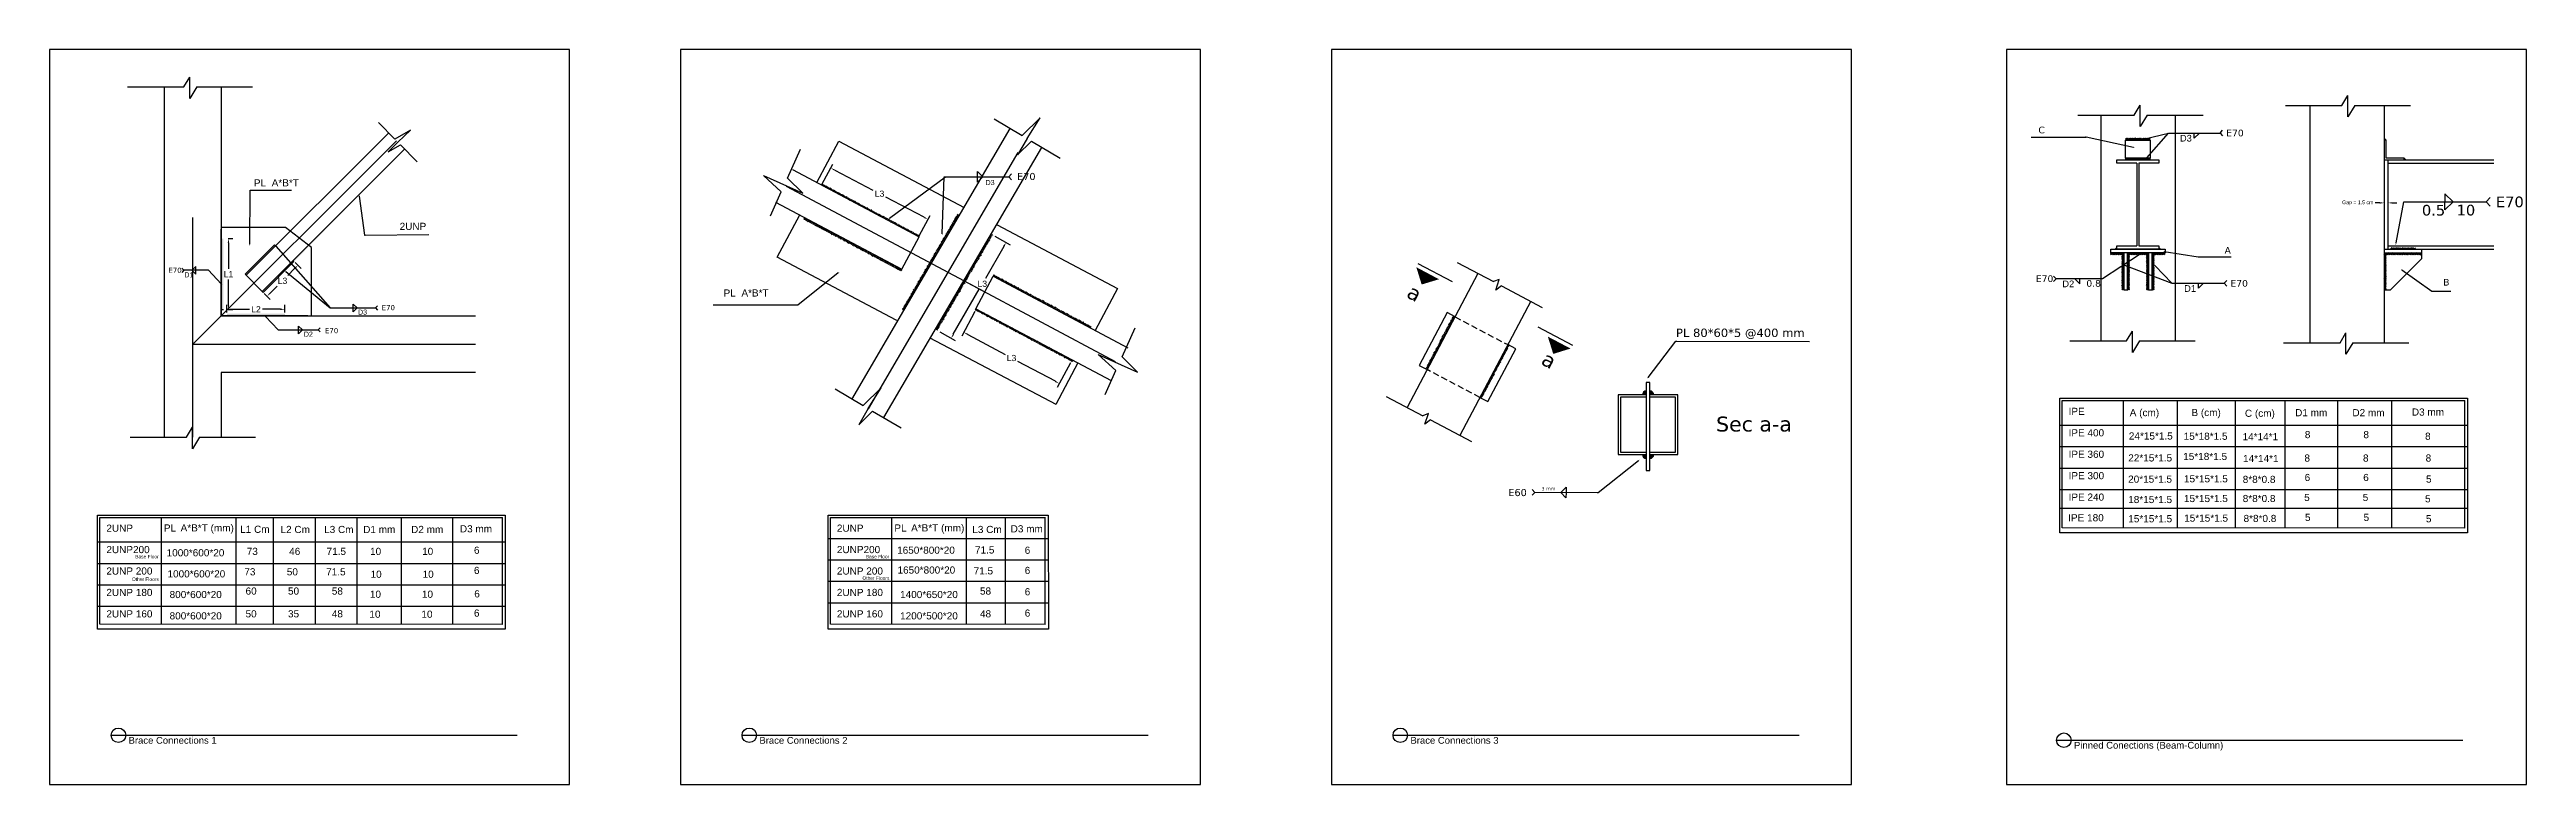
# Model space of a CAD drawing. Header units: metres. Extents: x 158 to 495, y 93 to 262.
# Drawn here: x 160.5 to 260.5, y 93.2 to 122.9 of the extents above; entities that cross this region are included whole.
import ezdxf
from ezdxf import colors
from ezdxf.entities.mleader import LeaderData, LeaderLine
from ezdxf.enums import TextEntityAlignment as Align
from ezdxf.math import Vec2, Vec3

# ---------------------------------------------------------------- set-up
doc = ezdxf.new("R2010")
doc.units = ezdxf.units.M
doc.header["$MEASUREMENT"] = 0
doc.linetypes.add('ACAD_ISO10W100', pattern=[18, 12, -3, 0, -3])
doc.linetypes.add('HIDDEN', pattern=[0.375, 0.25, -0.125])
doc.styles.get("Standard").update_dxf_attribs({"font": 'arial.ttf'})
doc.styles.add('style1', font='verdana.ttf')
doc.dimstyles.get("Standard").update_dxf_attribs({"dimtxt": 0.18, "dimasz": 0.18, "dimexe": 0.18, "dimexo": 0.0625, "dimgap": 0.09, "dimtad": 0, "dimtih": 1, "dimtoh": 1, "dimdec": 4, "dimzin": 0, "dimdsep": 46, "dimtxsty": 'Standard', "dimcen": 0.09, "dimadec": 0, "dimazin": 0, "dimtfac": 1, "dimtdec": 4, "dimtofl": 0, "dimtmove": 0, "dimatfit": 3, "dimfxl": 1, "dimtolj": 1, "dimtzin": 0, "dimarcsym": 0})
pattern_1 = [(90, (139.840754, 67.45548), (-0.018224824, 0), []), (180, (139.840754, 67.45548), (-0.0364496483, -0.018224824), [0.04556206, -0.027337236])]
pattern_2 = [(45, (22.491395, -85.924314), (-0.023864854, 0.023864854), []), (135, (22.491395, -85.924314), (-0.0715945616, 0.023864854), [0.084375, -0.050625])]

msp = doc.modelspace()

# ---------------------------------------------------------------- texts
for s, height, p in [('PL', 0.288632, (168.77535, 117.38298)), ('    A*B*T', 0.288632, (169.04754, 117.38652)), ('2UNP', 0.288632, (174.66128, 115.62724)), ('PL', 0.288632, (187.74409, 112.93315)), ('    A*B*T', 0.288632, (188.01629, 112.9367)), ('IPE', 0.288632, (242.05611, 108.15063)), ('A (cm)', 0.288632, (244.52532, 108.10069)), ('B (cm)', 0.288632, (247.01548, 108.10554)), ('C (cm)', 0.288632, (249.17531, 108.07552)), ('D1 mm', 0.288632, (251.20399, 108.09792)), ('D2 mm', 0.288632, (253.51522, 108.09792)), ('D3 mm', 0.288632, (255.91756, 108.12443)), ('IPE 400', 0.288632, (242.05611, 107.28473)), ('24*15*1.5', 0.288632, (244.48868, 107.15708)), ('15*18*1.5', 0.288632, (246.70254, 107.14631)), ('14*14*1', 0.288632, (249.0829, 107.12876)), ('8', 0.28863, (251.59515, 107.21258)), ('8', 0.28863, (253.95946, 107.21258)), ('8', 0.28863, (256.44977, 107.14901)), ('IPE 360', 0.288632, (242.05611, 106.41883)), ('22*15*1.5', 0.288632, (244.46421, 106.27117)), ('15*18*1.5', 0.288632, (246.68343, 106.33058)), ('14*14*1', 0.288632, (249.1008, 106.24645)), ('8', 0.28863, (251.57895, 106.26446)), ('8', 0.28863, (253.94326, 106.26446)), ('8', 0.28863, (256.47376, 106.26579)), ('IPE 300', 0.288632, (242.05611, 105.55294)), ('20*15*1.5', 0.288632, (244.45973, 105.41352)), ('15*15*1.5', 0.288632, (246.71405, 105.4275)), ('8*8*0.8', 0.288632, (249.08748, 105.40213)), ('6', 0.28863, (251.58778, 105.48022)), ('6', 0.28863, (253.9521, 105.48022)), ('5', 0.28863, (256.48963, 105.41621)), ('IPE 180', 0.288632, (242.04086, 103.85215)), ('IPE 240', 0.288632, (242.05611, 104.68704)), ('18*15*1.5', 0.288632, (244.46336, 104.58912)), ('15*15*1.5', 0.288632, (244.46519, 103.81369)), ('15*15*1.5', 0.288632, (246.71394, 104.63004)), ('15*15*1.5', 0.288632, (246.72277, 103.83933)), ('8*8*0.8', 0.288632, (249.08748, 104.63006)), ('8*8*0.8', 0.288632, (249.12145, 103.82424)), ('5', 0.28863, (251.56791, 104.67328)), ('5', 0.28863, (251.60189, 103.86746)), ('5', 0.28863, (253.93223, 104.67328)), ('5', 0.28863, (253.9662, 103.86746)), ('5', 0.28863, (256.44977, 104.61952)), ('5', 0.28863, (256.48374, 103.81369)), ('2UNP', 0.288632, (162.81972, 103.43221)), ('PL', 0.288632, (165.14123, 103.43894)), ('    A*B*T (mm)', 0.2886322, (165.36956, 103.44248)), ('L1 Cm', 0.288632, (168.22248, 103.38712)), ('L2 Cm', 0.288632, (169.85176, 103.37951)), ('L3 Cm', 0.288632, (171.6125, 103.37951)), ('D1 mm', 0.288632, (173.18965, 103.37951)), ('D2 mm', 0.288632, (175.12486, 103.37951)), ('D3 mm', 0.288632, (177.09479, 103.40602)), ('2UNP', 0.288632, (192.31766, 103.43221)), ('PL', 0.288632, (194.63917, 103.43894)), ('    A*B*T (mm)', 0.2886322, (194.8675, 103.44248)), ('L3 Cm', 0.288632, (197.78649, 103.37951)), ('D3 mm', 0.288632, (199.33474, 103.40602)), ('2UNP200', 0.288632, (162.81972, 102.56631)), ('Base Floor', 0.139918, (163.9868, 102.35604)), ('1000*600*20', 0.2886322, (165.25229, 102.43867)), ('73', 0.288632, (168.48785, 102.49417)), ('46', 0.288632, (170.2017, 102.49417)), ('71.5', 0.288632, (171.71108, 102.49417)), ('10', 0.288632, (173.46801, 102.49417)), ('10', 0.288632, (175.56911, 102.49417)), ('6', 0.28863, (177.66239, 102.53961)), ('2UNP200', 0.288632, (192.31766, 102.56631)), ('Base Floor', 0.139918, (193.48474, 102.35604)), ('1650*800*20', 0.2886322, (194.75023, 102.54258)), ('1650*800*20', 0.2886322, (194.76557, 101.74023)), ('71.5', 0.288632, (197.89397, 102.55139)), ('6', 0.28863, (199.90235, 102.53961)), ('2UNP 200', 0.288632, (162.81972, 101.70042)), ('2UNP 180', 0.288632, (162.81972, 100.83452)), ('Other Floors', 0.139918, (163.85342, 101.44267)), ('1000*600*20', 0.2886322, (165.28818, 101.58487)), ('800*600*20', 0.288632, (165.37292, 100.75031)), ('73', 0.288632, (168.39195, 101.66886)), ('60', 0.288632, (168.4399, 100.89144)), ('50', 0.288632, (170.10579, 101.66886)), ('50', 0.288632, (170.15375, 100.89144)), ('71.5', 0.288632, (171.69534, 101.66886)), ('58', 0.288632, (171.92285, 100.89144)), ('10', 0.288632, (173.46064, 100.7618)), ('10', 0.288632, (173.48799, 101.57048)), ('10', 0.288632, (175.56174, 100.7618)), ('10', 0.288632, (175.58909, 101.57048)), ('6', 0.28863, (177.66239, 101.72546)), ('6', 0.28863, (177.67562, 100.77713)), ('2UNP 200', 0.288632, (192.31766, 101.70042)), ('2UNP 180', 0.288632, (192.31766, 100.83452)), ('Other Floors', 0.139918, (193.35136, 101.48689)), ('1400*650*20', 0.2886322, (194.87086, 100.75031)), ('71.5', 0.288632, (197.84043, 101.70659)), ('58', 0.288632, (198.09684, 100.89144)), ('6', 0.28863, (199.90235, 101.72546)), ('6', 0.28863, (199.90235, 100.86342)), ('2UNP 160', 0.288632, (162.81972, 99.96862)), ('800*600*20', 0.288632, (165.37292, 99.88828)), ('50', 0.288632, (168.4399, 99.97035)), ('35', 0.288632, (170.15375, 99.97035)), ('48', 0.288632, (171.92285, 99.97035)), ('10', 0.288632, (173.44077, 99.95486)), ('10', 0.288632, (175.54187, 99.95486)), ('6', 0.28863, (177.66239, 100.00139)), ('2UNP 160', 0.288632, (192.31766, 99.96862)), ('1200*500*20', 0.2886322, (194.87086, 99.88828)), ('48', 0.288632, (198.09684, 99.97035)), ('6', 0.28863, (199.90235, 100.00139))]:
    msp.add_text(s, height=height).set_placement(p)
at = {"style": 'style1'}
for p in [(215.27472, 112.93009), (220.71033, 110.22386)]:
    msp.add_text('a', height=0.60272, rotation=332, dxfattribs=at).set_placement(p)
msp.add_text('PL 80*60*5 @400 mm', height=0.3396514, dxfattribs=at).set_placement((226.20114, 111.30062))
at = {"ltscale": 0.11, "style": 'style1'}
msp.add_text('Sec a-a', height=0.602718, dxfattribs=at).set_placement((227.82075, 107.48149))
for s, p in [('Brace Connections 1', (163.71565, 95.13904)), ('Brace Connections 2', (189.18906, 95.13904)), ('Brace Connections 3', (215.47948, 95.13904)), ('Pinned Conections (Beam-Column)', (242.2735, 94.94068))]:
    msp.add_text(s, height=0.27432).set_placement(p, align=Align.TOP_LEFT)
at = {"attachment_point": 1, "style": 'style1'}
for s, width, gutter_width, insert, char_height in [('C', 3.6349856, 0.5, (240.83422, 119.80065), 0.27), ('{\\fArial|b0|i0|c0|p34;D3}', 0.27, 0.5, (246.54906, 119.46865), 0.27), ('E70', 0.6013939, 0.5, (248.42121, 119.67931), 0.27), ('{\\fArial|b0|i0|c0|p34;D3}', 0.1958452, 0.38193, (198.31947, 117.64535), 0.2062433), ('E70', 0.6381617, 0.53057, (199.59219, 117.93152), 0.286507), ('0.5', 0.430689, 0.79757, (256.32379, 116.64021), 0.430689), ('10', 0.4089752, 0.79757, (257.72308, 116.64376), 0.430689), ('E70', 0.9593103, 0.79757, (259.31015, 116.97624), 0.430689), ('E70', 0.4593832, 0.38193, (165.32259, 114.10081), 0.206243), ('A', 3.6349856, 0.5, (248.35438, 114.93657), 0.27), ('{\\fArial|b0|i0|c0|p34;D1}', 0.1958452, 0.38193, (165.96597, 113.91498), 0.2062433), ('E70', 0.6013939, 0.5, (240.73402, 113.79273), 0.27), ('{\\fArial|b0|i0|c0|p34;D2}', 0.2563875, 0.5, (241.80096, 113.58253), 0.27), ('0.8', 0.1901473, 0.5, (242.7725, 113.60213), 0.27), ('{\\fArial|b0|i0|c0|p34;D1}', 0.27, 0.5, (246.71935, 113.39543), 0.27), ('E70', 0.6013939, 0.5, (248.5915, 113.60608), 0.27), ('B', 3.6349856, 0.5, (257.18243, 113.64931), 0.27), ('{\\fArial|b0|i0|c0|p34;D3}', 0.1958452, 0.38193, (172.97905, 112.40954), 0.2062433), ('E70', 0.4593832, 0.38193, (173.93525, 112.59033), 0.206243), ('{\\fArial|b0|i0|c0|p34;D2}', 0.1958452, 0.38193, (170.79164, 111.51767), 0.2062433), ('E70', 0.4593832, 0.38193, (171.64408, 111.66149), 0.206243), ('E60', 0.6381617, 0.53057, (219.42963, 105.15893), 0.286507), ('3 mm', 0.5557603, 0.26041, (220.77231, 105.2427), 0.140623)]:
    msp.add_mtext_dynamic_manual_height_columns(s, width=width, gutter_width=gutter_width, heights=[0], dxfattribs=dict(at, insert=insert, char_height=char_height))

# ---------------------------------------------------------------- blocks, each defined once
blk = doc.blocks.new('*D83')
at = {"color": 0, "lineweight": -2, "transparency": 16777216}
for p, q in [((167.74, 115.28), (167.93, 115.28)), ((167.75, 115.1), (167.75, 114.06)), ((167.75, 112.59), (167.75, 113.63)), ((167.74, 112.41), (167.93, 112.41))]:
    blk.add_line(p, q, dxfattribs=at)
at = {"color": 0, "transparency": 16777216}
for points in [[(167.72, 115.1), (167.78, 115.1), (167.75, 115.28)], [(167.72, 112.59), (167.78, 112.59), (167.75, 112.41)]]:
    blk.add_solid(points, dxfattribs=at)
at = {"layer": 'Defpoints', "color": 0, "transparency": 16777216}
for p in [(167.67, 115.28), (167.67, 112.41), (167.75, 112.41)]:
    blk.add_point(p, dxfattribs=at)
at = {"color": 0, "transparency": 16777216, "insert": (167.75, 113.84), "char_height": 0.18, "attachment_point": 5}
blk.add_mtext('\\A1;{\\H1.38889x;L1}', dxfattribs=at)
blk = doc.blocks.new('*D84')
at = {"color": 0, "lineweight": -2, "transparency": 16777216}
for p, q in [((167.69, 112.29), (167.69, 112.6)), ((167.87, 112.42), (168.6, 112.42)), ((169.85, 112.42), (169.12, 112.42)), ((170.03, 112.29), (170.03, 112.6))]:
    blk.add_line(p, q, dxfattribs=at)
at = {"color": 0, "transparency": 16777216}
for points in [[(167.87, 112.45), (167.87, 112.39), (167.69, 112.42)], [(169.85, 112.45), (169.85, 112.39), (170.03, 112.42)]]:
    blk.add_solid(points, dxfattribs=at)
at = {"layer": 'Defpoints', "color": 0, "transparency": 16777216}
for p in [(167.69, 112.23), (170.03, 112.42), (170.03, 112.23)]:
    blk.add_point(p, dxfattribs=at)
at = {"color": 0, "transparency": 16777216, "insert": (168.86, 112.42), "char_height": 0.18, "attachment_point": 5}
blk.add_mtext('\\A1;{\\H1.38889x;L2}', dxfattribs=at)
blk = doc.blocks.new('*D85')
at = {"color": 0, "lineweight": -2, "transparency": 16777216}
for p, q in [((170.42, 114.07), (170.15, 113.79)), ((170.44, 114.31), (170.68, 114.07)), ((169.19, 113.06), (169.43, 112.82)), ((169.43, 113.07), (169.71, 113.35))]:
    blk.add_line(p, q, dxfattribs=at)
at = {"color": 0, "transparency": 16777216}
for points in [[(170.4, 114.09), (170.45, 114.04), (170.55, 114.19)], [(169.41, 113.09), (169.45, 113.05), (169.31, 112.95)]]:
    blk.add_solid(points, dxfattribs=at)
at = {"layer": 'Defpoints', "color": 0, "transparency": 16777216}
for p in [(170.39, 114.35), (170.55, 114.19), (169.15, 113.1)]:
    blk.add_point(p, dxfattribs=at)
at = {"color": 0, "transparency": 16777216, "insert": (169.93, 113.57), "char_height": 0.18, "attachment_point": 5}
blk.add_mtext('\\A1;{\\H1.38889x;L3}', dxfattribs=at)
blk = doc.blocks.new('*D87')
at = {"color": 0, "lineweight": -2, "transparency": 16777216}
for p, q in [((191.73, 117.49), (192.15, 118.29)), ((192.23, 118.04), (193.77, 117.23)), ((195.84, 116.14), (194.3, 116.95)), ((195.66, 115.41), (196.09, 116.21))]:
    blk.add_line(p, q, dxfattribs=at)
at = {"color": 0, "transparency": 16777216}
for points in [[(192.24, 118.07), (192.21, 118.02), (192.07, 118.13)], [(195.86, 116.16), (195.83, 116.11), (196, 116.05)]]:
    blk.add_solid(points, dxfattribs=at)
at = {"layer": 'Defpoints', "color": 0, "transparency": 16777216}
for p in [(192.07, 118.13), (191.7, 117.43), (195.63, 115.35)]:
    blk.add_point(p, dxfattribs=at)
at = {"color": 0, "transparency": 16777216, "insert": (194.04, 117.09), "char_height": 0.18, "attachment_point": 5}
blk.add_mtext('\\A1;{\\H1.38889x;L3}', dxfattribs=at)
blk = doc.blocks.new('*D88')
at = {"color": 0, "lineweight": -2, "transparency": 16777216}
for p, q in [((197.89, 112.33), (197.36, 111.33)), ((197.6, 111.4), (199.11, 110.6)), ((201.14, 109.51), (199.63, 110.31)), ((201.75, 110.26), (201.21, 109.26))]:
    blk.add_line(p, q, dxfattribs=at)
at = {"color": 0, "transparency": 16777216}
for points in [[(197.62, 111.43), (197.59, 111.38), (197.44, 111.49)], [(201.15, 109.53), (201.12, 109.48), (201.3, 109.42)]]:
    blk.add_solid(points, dxfattribs=at)
at = {"layer": 'Defpoints', "color": 0, "transparency": 16777216}
for p in [(197.92, 112.38), (197.44, 111.49), (201.78, 110.32)]:
    blk.add_point(p, dxfattribs=at)
at = {"color": 0, "transparency": 16777216, "insert": (199.37, 110.45), "char_height": 0.18, "attachment_point": 5}
blk.add_mtext('\\A1;{\\H1.38889x;L3}', dxfattribs=at)
blk = doc.blocks.new('*D89')
at = {"color": 0, "lineweight": -2, "transparency": 16777216}
for p, q in [((198.69, 115.38), (199.31, 115.03)), ((199.06, 114.96), (198.32, 113.66)), ((197.02, 111.41), (198.07, 113.23)), ((196.48, 111.51), (197.09, 111.16))]:
    blk.add_line(p, q, dxfattribs=at)
at = {"color": 0, "transparency": 16777216}
for points in [[(199.03, 114.98), (199.09, 114.95), (199.15, 115.12)], [(197, 111.42), (197.05, 111.39), (196.93, 111.25)]]:
    blk.add_solid(points, dxfattribs=at)
at = {"layer": 'Defpoints', "color": 0, "transparency": 16777216}
for p in [(198.64, 115.41), (199.15, 115.12), (196.42, 111.54)]:
    blk.add_point(p, dxfattribs=at)
at = {"color": 0, "transparency": 16777216, "insert": (198.19, 113.45), "char_height": 0.18, "attachment_point": 5}
blk.add_mtext('\\A1;{\\H1.38889x;L3}', dxfattribs=at)
blk = doc.blocks.new('*D93')
at = {"color": 0, "lineweight": -2, "transparency": 16777216}
for p, q in [((254.62, 116.72), (254.44, 116.72)), ((254.8, 116.76), (254.8, 116.54)), ((254.95, 116.76), (254.95, 116.54)), ((255.13, 116.72), (255.31, 116.72))]:
    blk.add_line(p, q, dxfattribs=at)
at = {"color": 0, "transparency": 16777216}
for points in [[(254.62, 116.75), (254.62, 116.69), (254.8, 116.72)], [(255.13, 116.75), (255.13, 116.69), (254.95, 116.72)]]:
    blk.add_solid(points, dxfattribs=at)
at = {"layer": 'Defpoints', "color": 0, "transparency": 16777216}
for p in [(254.8, 116.82), (254.95, 116.82), (254.95, 116.72)]:
    blk.add_point(p, dxfattribs=at)
at = {"color": 0, "transparency": 16777216, "insert": (253.73, 116.72), "char_height": 0.18, "attachment_point": 5}
blk.add_mtext('\\A1;{\\H0.83333x;Gap = 1.5 cm}', dxfattribs=at)

# ---------------------------------------------------------------- dimensions: what is measured, and where the dimension line sits
for p1, p2, distance, picture, middle in [((195.63413, 115.35221), (191.69898, 117.43), -0.79045, '*D87', (194.03563, 117.0901)), ((169.14824, 113.1024), (170.3948, 114.34987), -0.22216, '*D85', (169.92867, 113.5691)), ((201.77541, 110.31612), (197.92173, 112.38054), 1.01414, '*D88', (199.36968, 110.45438))]:
    dim = msp.add_aligned_dim(p1=p1, p2=p2, distance=distance, text='{\\H1.38889x;L3}', dimstyle='Standard')
    dim.commit()
    dim.dimension.update_dxf_attribs({"geometry": picture, "text_midpoint": middle})
for base, p1, p2, text, picture, middle in [((254.95002, 116.72495), (254.80002, 116.81836), (254.95002, 116.81836), '{\\H0.83333x;Gap = 1.5 cm}', '*D93', (253.73048, 116.72495)), ((170.03342, 112.42284), (167.69022, 112.23013), (170.03342, 112.23013), '{\\H1.38889x;L2}', '*D84', (168.86182, 112.42284))]:
    dim = msp.add_linear_dim(base=base, p1=p1, p2=p2, text=text, dimstyle='Standard')
    dim.commit()
    dim.dimension.update_dxf_attribs({"geometry": picture, "text_midpoint": middle, "dimtype": 160})
for base, p1, p2, angle, text, picture, middle, dimtype in [((167.74699, 112.40756), (167.67377, 115.27962), (167.67377, 112.40756), 90, '{\\H1.38889x;L1}', '*D83', (167.74699, 113.84359), 160), ((199.1495, 115.11855), (196.42496, 111.54429), (198.64018, 115.41038), 60.187806, '{\\H1.38889x;L3}', '*D89', (198.19072, 113.44525), 161)]:
    dim = msp.add_linear_dim(base=base, p1=p1, p2=p2, angle=angle, text=text, dimstyle='Standard')
    dim.commit()
    dim.dimension.update_dxf_attribs({"geometry": picture, "text_midpoint": middle, "dimtype": dimtype})

# ---------------------------------------------------------------- hatches: boundary and pattern name
h = msp.add_hatch()
h.set_pattern_fill('ANSI38', color=256, scale=0.145799, angle=45)
h.set_pattern_definition(pattern_1)
edge = h.paths.add_edge_path()
edge.add_line((168.41918, 113.83457), (168.46043, 113.79335))
edge.add_line((168.41918, 113.83457), (169.60991, 115.02833))
edge.add_line((168.46043, 113.79335), (174.21999, 119.54883))
edge.add_line((169.60991, 115.02833), (169.65314, 114.98521))
h = msp.add_hatch()
h.set_pattern_fill('ANSI38', color=256, scale=0.27)
h.set_pattern_definition(pattern_2)
h.paths.add_polyline_path([(254.80002, 119.33321), (254.80002, 119.25321), (254.88002, 119.25321)])
h.paths.add_polyline_path([(255.60002, 118.53321), (255.60002, 118.45321), (255.68002, 118.45321)])
h.paths.add_polyline_path([(245.70567, 114.91671), (245.70567, 114.85321), (245.76917, 114.85321)])
h.paths.add_polyline_path([(244.00567, 114.91671), (243.94217, 114.85321), (244.00567, 114.85321)])
h = msp.add_hatch()
h.set_pattern_fill('ANSI38', color=256, scale=0.27)
h.set_pattern_definition(pattern_2)
h.paths.add_polyline_path([(245.35567, 119.33321), (244.35567, 119.33321), (244.35567, 119.25321), (245.35567, 119.25321)])
h.paths.add_polyline_path([(245.35567, 118.53321), (244.35567, 118.53321), (244.35567, 118.45321), (245.35567, 118.45321)])
h = msp.add_hatch()
h.set_pattern_fill('ANSI38', color=256, scale=0.145799, angle=45)
h.set_pattern_definition(pattern_1)
edge = h.paths.add_edge_path()
edge.add_line((169.14824, 113.1024), (170.3948, 114.34987))
edge.add_line((174.85659, 118.88912), (169.10837, 113.14496))
edge.add_line((170.3948, 114.34987), (170.3545, 114.39021))
edge.add_line((169.10837, 113.14496), (169.14824, 113.1024))
h = msp.add_hatch()
h.set_pattern_fill('ANSI38', color=256, scale=0.435066)
h.set_pattern_definition([(45, (232.76762, 35.302155), (-0.0384548, 0.0384548), []), (135, (232.76762, 35.302155), (-0.115364395, 0.0384548), [0.13595824, -0.08157495])])
edge = h.paths.add_edge_path()
edge.add_line((195.6333, 115.34285), (195.66322, 115.39905))
edge.add_line((191.6991, 117.43686), (195.6333, 115.34285))
edge.add_line((191.72886, 117.49314), (196.10367, 115.16461))
edge.add_line((191.72886, 117.49314), (191.6991, 117.43686))
h = msp.add_hatch()
h.set_pattern_fill('ANSI38', color=256, scale=0.435066)
h.set_pattern_definition([(45, (232.054796, 33.91493), (-0.0384548, 0.0384548), []), (135, (232.054796, 33.91493), (-0.115364395, 0.0384548), [0.13595824, -0.08157495])])
edge = h.paths.add_edge_path()
edge.add_line((194.92048, 113.95562), (194.95039, 114.01182))
edge.add_line((190.98627, 116.04963), (194.92048, 113.95562))
edge.add_line((191.01604, 116.10592), (195.39085, 113.77739))
edge.add_line((191.01604, 116.10592), (190.98627, 116.04963))
h = msp.add_hatch()
h.set_pattern_fill('ANSI38', color=256, scale=0.435066, angle=-92.1121733)
h.set_pattern_definition([(312.88783, (113.59342, 78.24797), (0.039845963, 0.03701138), []), (42.88783, (113.59342, 78.24797), (0.042680545, 0.113868724), [0.13595824, -0.08157495])])
edge = h.paths.add_edge_path()
edge.add_line((194.94836, 112.40708), (195.00342, 112.37511))
edge.add_line((197.18594, 116.26143), (194.94836, 112.40708))
edge.add_line((197.24109, 116.22961), (194.75291, 111.94359))
edge.add_line((197.24109, 116.22961), (197.18594, 116.26143))
h = msp.add_hatch()
h.set_pattern_fill('ANSI38', color=256, scale=0.145799)
h.set_pattern_definition([(45, (167.687925, 112.240964), (-0.0128869, 0.0128869), []), (135, (167.687925, 112.240964), (-0.03866069, 0.0128869), [0.04556206, -0.02733724])])
h.paths.add_polyline_path([(170.03275, 112.24096), (167.68792, 112.24096), (167.68792, 112.15349), (170.03275, 112.15349)])
h.paths.add_polyline_path([(167.54475, 115.27085), (167.45727, 115.27085), (167.45727, 112.40756), (167.54475, 112.40756)])
h = msp.add_hatch()
h.set_pattern_fill('ANSI38', color=256, scale=0.435066, angle=-92.1121733)
h.set_pattern_definition([(312.88783, (114.964616, 77.441586), (0.039845963, 0.03701138), []), (42.88783, (114.964616, 77.441586), (0.042680545, 0.113868724), [0.13595824, -0.08157495])])
edge = h.paths.add_edge_path()
edge.add_line((196.31955, 111.60069), (196.37461, 111.56873))
edge.add_line((198.55714, 115.45505), (196.31955, 111.60069))
edge.add_line((198.61229, 115.42323), (196.1241, 111.13721))
edge.add_line((198.61229, 115.42323), (198.55714, 115.45505))
h = msp.add_hatch()
h.set_pattern_fill('ANSI38', color=256, scale=0.27)
h.set_pattern_definition(pattern_2)
h.paths.add_polyline_path([(245.28067, 114.70321), (244.43067, 114.70321), (244.43067, 113.20321), (244.51067, 113.20321), (244.51067, 114.62321), (245.20067, 114.62321), (245.20067, 113.20321), (245.28067, 113.20321)])
h.paths.add_polyline_path([(245.95145, 114.70321), (245.43067, 114.70321), (245.43067, 113.20321), (245.51067, 113.20321), (245.51067, 114.62321), (245.95145, 114.62321)])
h.paths.add_polyline_path([(244.28067, 114.70321), (243.7507, 114.70321), (243.7507, 114.62321), (244.20067, 114.62321), (244.20067, 113.20321), (244.28067, 113.20321)])
h = msp.add_hatch()
h.set_pattern_fill('ANSI38', color=256, scale=0.27)
h.set_pattern_definition(pattern_2)
h.paths.add_polyline_path([(256.30002, 114.70321), (254.80002, 114.70321), (254.80002, 113.20321), (254.88002, 113.20321), (254.88002, 114.62321), (256.30002, 114.62321)])
h = msp.add_hatch()
h.set_pattern_fill('ANSI38', color=256, scale=0.27)
h.set_pattern_definition(pattern_2)
h.paths.add_polyline_path([(256.06868, 114.90321), (255.06868, 114.90321), (255.06868, 114.85321), (256.06868, 114.85321)])
h = msp.add_hatch()
h.set_pattern_fill('ANSI38', color=256, scale=0.435066)
h.set_pattern_definition([(45, (239.701294, 31.627586), (-0.0384548, 0.0384548), []), (135, (239.701294, 31.627586), (-0.115364395, 0.0384548), [0.13595824, -0.08157495])])
edge = h.paths.add_edge_path()
edge.add_line((202.56698, 111.66828), (202.59689, 111.72448))
edge.add_line((198.63277, 113.76229), (202.56698, 111.66828))
edge.add_line((198.66253, 113.81857), (203.03735, 111.49004))
edge.add_line((198.66253, 113.81857), (198.63277, 113.76229))
h = msp.add_hatch()
h.set_pattern_fill('ANSI38', color=256, scale=0.435066)
h.set_pattern_definition([(45, (238.97225, 30.254447), (-0.0384548, 0.0384548), []), (135, (238.97225, 30.254447), (-0.115364395, 0.0384548), [0.13595824, -0.08157495])])
edge = h.paths.add_edge_path()
edge.add_line((201.83793, 110.29514), (201.86785, 110.35134))
edge.add_line((197.90373, 112.38915), (201.83793, 110.29514))
edge.add_line((197.93349, 112.44543), (202.3083, 110.1169))
edge.add_line((197.93349, 112.44543), (197.90373, 112.38915))
h = msp.add_hatch()
h.set_pattern_fill('ANSI38', color=256, scale=0.435066, angle=-89.511367)
h.set_pattern_definition([(315.48863, (136.36198, 72.19406), (0.038125452, 0.03878135), []), (45.48863, (136.36198, 72.19406), (0.037469555, 0.11568815), [0.13595824, -0.08157495])])
edge = h.paths.add_edge_path()
edge.add_line((217.19949, 112.15862), (216.08308, 110.00963))
edge.add_line((216.08308, 110.00963), (216.13953, 109.98019))
edge.add_line((217.26023, 112.13128), (215.90886, 109.53775))
edge.add_line((217.26023, 112.13128), (217.19949, 112.15862))
h = msp.add_hatch()
h.set_pattern_fill('ANSI38', color=256, scale=0.435066, angle=-89.511367)
h.set_pattern_definition([(315.48863, (138.57362, 71.023804), (0.038125452, 0.03878135), []), (45.48863, (138.57362, 71.023804), (0.037469555, 0.11568815), [0.13595824, -0.08157495])])
edge = h.paths.add_edge_path()
edge.add_line((219.41113, 110.98836), (218.29471, 108.83937))
edge.add_line((218.29471, 108.83937), (218.35117, 108.80994))
edge.add_line((219.47187, 110.96103), (218.1205, 108.3675))
edge.add_line((219.47187, 110.96103), (219.41113, 110.98836))
for points in [[(225.0016, 108.96082), (225.0016, 109.11752, 0.414213562), (224.84489, 108.96082)], [(225.14625, 109.11752, -0.414213562), (225.30295, 108.96082), (225.14625, 108.96082)], [(225.0016, 106.39324, -0.414213562), (224.84489, 106.54995), (225.0016, 106.54995)], [(225.14625, 106.39324, 0.414213562), (225.30295, 106.54995), (225.14625, 106.54995)]]:
    msp.add_hatch(color=256).paths.add_polyline_path(points)

# ---------------------------------------------------------------- linework, layer by layer
for p, q in [((160.52441, 122.91803), (160.52441, 93.21803)), ((181.52441, 122.91803), (160.52441, 122.91803)), ((181.52441, 93.21803), (181.52441, 122.91803)), ((185.99782, 122.91803), (185.99782, 93.21803)), ((206.99782, 122.91803), (185.99782, 122.91803)), ((206.99782, 93.21803), (206.99782, 122.91803)), ((212.28824, 122.91803), (212.28824, 93.21803)), ((233.28824, 122.91803), (212.28824, 122.91803)), ((233.28824, 93.21803), (233.28824, 122.91803)), ((239.54461, 122.91803), (239.54461, 93.21803)), ((260.54461, 122.91803), (239.54461, 122.91803)), ((260.54461, 93.21803), (260.54461, 122.91803)), ((165.16568, 107.25985), (165.16568, 121.40689)), ((167.45727, 121.42504), (167.45727, 112.15349)), ((198.67008, 120.11008), (199.79767, 119.44101)), ((200.52195, 120.15071), (199.79767, 119.44101)), ((199.99912, 119.32148), (200.52195, 120.15071)), ((243.35567, 120.26167), (243.35567, 111.14012)), ((246.35567, 120.26167), (246.35567, 111.14012)), ((251.80002, 120.66488), (251.80002, 111.07087)), ((254.80002, 120.66488), (254.80002, 111.07087)), ((168.46043, 113.79335), (174.21999, 119.54883)), ((173.80697, 119.96745), (174.46986, 119.29558)), ((174.58828, 119.17555), (174.20181, 118.78868)), ((174.20181, 118.78868), (174.69028, 119.07217)), ((175.10382, 119.65741), (174.46986, 119.29558)), ((174.58828, 119.17555), (175.10382, 119.65741)), ((174.69028, 119.07217), (175.36959, 118.38365)), ((191.51123, 117.54666), (192.39236, 119.21283)), ((192.39236, 119.21283), (197.45506, 116.53549)), ((192.91863, 108.77784), (199.31732, 119.7201)), ((199.99912, 119.32148), (199.61621, 118.66538)), ((199.61621, 118.66538), (200.17262, 119.21853)), ((200.17262, 119.21853), (201.32815, 118.53288)), ((240.54311, 119.37389), (242.77045, 119.37389)), ((244.35567, 118.53321), (244.35567, 119.25321)), ((244.35567, 119.25321), (245.35567, 119.25321)), ((245.35567, 119.25321), (245.35567, 118.53321)), ((246.09273, 119.54406), (248.17261, 119.54406)), ((247.33617, 119.54406), (247.13267, 119.34057)), ((247.13267, 119.34057), (247.13267, 119.54406)), ((248.17261, 119.54406), (248.27386, 119.65591)), ((248.17261, 119.54406), (248.27386, 119.43221)), ((254.88002, 119.25321), (254.80002, 119.33321)), ((254.80002, 119.25321), (254.80002, 118.45321)), ((254.88002, 119.25321), (254.80002, 119.25321)), ((254.88002, 118.53321), (254.88002, 119.25321)), ((174.85659, 118.88912), (169.10837, 113.14496)), ((190.32048, 117.72545), (190.84707, 118.89174)), ((190.53096, 118.06841), (195.63413, 115.35221)), ((194.2106, 108.04426), (200.59496, 118.962)), ((244.00567, 118.45321), (245.70567, 118.45321)), ((244.00567, 118.32621), (244.00567, 118.45321)), ((244.81567, 118.32621), (244.00567, 118.32621)), ((245.35567, 118.53321), (244.35567, 118.53321)), ((244.35567, 118.53321), (244.35567, 118.45321)), ((244.35567, 118.45321), (245.35567, 118.45321)), ((244.81567, 118.32621), (244.81567, 114.98021)), ((245.70567, 118.32621), (244.89567, 118.32621)), ((244.89567, 118.32621), (244.89567, 114.98021)), ((245.35567, 118.45321), (245.35567, 118.53321)), ((245.70567, 118.45321), (245.70567, 118.32621)), ((254.80002, 118.45321), (255.60002, 118.45321)), ((255.60002, 118.53321), (254.88002, 118.53321)), ((254.95002, 118.45321), (259.23273, 118.45321)), ((254.95002, 118.45321), (254.95002, 114.85321)), ((254.95002, 118.32621), (259.23273, 118.32621)), ((255.60002, 118.45321), (255.60002, 118.53321)), ((255.60002, 118.53321), (255.68002, 118.45321)), ((168.65622, 117.23404), (170.30061, 117.23404)), ((189.35148, 117.82294), (190.93733, 117.1069)), ((189.35148, 117.82294), (190.06935, 117.16926)), ((189.63198, 116.2006), (190.06935, 117.16926)), ((190.93733, 117.1069), (190.32102, 117.72491)), ((196.74589, 117.7703), (199.25646, 117.7703)), ((198.00117, 117.7703), (198.00117, 117.98624)), ((198.00117, 117.98624), (198.21711, 117.7703)), ((198.21711, 117.7703), (198.00117, 117.55437)), ((198.00117, 117.55437), (198.00117, 117.7703)), ((199.25646, 117.7703), (199.36389, 117.88899)), ((199.25646, 117.7703), (199.36389, 117.65161)), ((257.57934, 116.7605), (257.25474, 117.0851)), ((257.25474, 117.0851), (257.25474, 116.7605)), ((189.83645, 116.75515), (194.93963, 114.03894)), ((189.912, 114.52261), (190.81672, 116.23339)), ((255.59589, 116.7605), (258.9136, 116.7605)), ((257.57934, 116.7605), (257.25474, 116.43589)), ((257.25474, 116.43589), (257.25474, 116.7605)), ((258.9136, 116.7605), (259.0751, 116.93892)), ((258.9136, 116.7605), (259.0751, 116.58208)), ((170.05917, 115.7216), (167.45727, 115.7216)), ((167.45727, 112.15349), (167.45727, 115.6525)), ((168.41918, 113.83457), (169.60991, 115.02833)), ((169.60991, 115.02833), (169.65314, 114.98521)), ((171.10354, 114.91661), (170.05917, 115.7216)), ((173.26493, 115.41755), (175.83451, 115.43883)), ((194.93963, 114.03894), (195.63413, 115.35221)), ((198.76952, 115.84035), (198.78445, 115.83245)), ((198.78445, 115.83245), (203.64888, 113.25996)), ((165.94412, 113.99465), (165.86678, 114.08009)), ((166.43048, 114.15009), (166.27504, 113.99465)), ((166.43048, 113.99465), (166.43048, 114.15009)), ((169.14824, 113.1024), (170.3948, 114.34987)), ((170.3948, 114.34987), (170.3545, 114.39021)), ((171.10354, 112.15349), (171.10354, 114.91661)), ((194.71413, 111.98307), (189.912, 114.52261)), ((217.17869, 113.52572), (215.79114, 114.2635)), ((217.36031, 114.31652), (218.83523, 113.53761)), ((243.75567, 114.85321), (245.95567, 114.85321)), ((243.75567, 114.70321), (243.75567, 114.85321)), ((245.95567, 114.70321), (243.75567, 114.70321)), ((244.00567, 114.91671), (243.94217, 114.85321)), ((244.00567, 114.85321), (244.00567, 114.98021)), ((244.00567, 114.98021), (244.81567, 114.98021)), ((245.70567, 114.85321), (244.00567, 114.85321)), ((244.28067, 114.70321), (244.28067, 113.20321)), ((244.43067, 114.70321), (244.28067, 114.70321)), ((244.43067, 113.20321), (244.43067, 114.70321)), ((244.89567, 114.98021), (245.70567, 114.98021)), ((245.28067, 114.70321), (245.28067, 113.20321)), ((245.43067, 114.70321), (245.28067, 114.70321)), ((245.43067, 113.20321), (245.43067, 114.70321)), ((245.70567, 114.98021), (245.70567, 114.85321)), ((245.70567, 114.91671), (245.76917, 114.85321)), ((245.95567, 114.85321), (245.95567, 114.70321)), ((247.33005, 114.53631), (248.62357, 114.53631)), ((254.80002, 114.85321), (256.30002, 114.85321)), ((254.80002, 114.70321), (256.30002, 114.70321)), ((254.80002, 114.70321), (254.80002, 113.20321)), ((254.95002, 114.98021), (259.23273, 114.98021)), ((254.95002, 114.85321), (259.23273, 114.85321)), ((256.30002, 114.45321), (255.05002, 113.20321)), ((256.30002, 114.85321), (256.30002, 114.70321)), ((256.30002, 114.70321), (256.30002, 114.45321)), ((165.94412, 113.99465), (165.86678, 113.90921)), ((166.91684, 113.99465), (165.94412, 113.99465)), ((166.27504, 113.99465), (166.43048, 113.83921)), ((166.43048, 113.83921), (166.43048, 113.99465)), ((167.45727, 112.15349), (167.45727, 113.83399)), ((168.41918, 113.83457), (168.46043, 113.79335)), ((168.46043, 113.79335), (169.10837, 113.14496)), ((169.10837, 113.14496), (169.14824, 113.1024)), ((197.93349, 112.44543), (198.62799, 113.7587)), ((198.62799, 113.7587), (204.06192, 110.86645)), ((203.64888, 113.25996), (202.74733, 111.56615)), ((219.06339, 113.62785), (218.83523, 113.53761)), ((218.92041, 113.1976), (219.06339, 113.62785)), ((219.14982, 113.37147), (218.92041, 113.1976)), ((219.14982, 113.37147), (220.80169, 112.49912)), ((241.54768, 113.65376), (241.44644, 113.76561)), ((241.54768, 113.65376), (241.44644, 113.54191)), ((243.4266, 113.65376), (241.54768, 113.65376)), ((242.30493, 113.65376), (242.50842, 113.45026)), ((242.50842, 113.45026), (242.50842, 113.65376)), ((244.28067, 113.20321), (244.43067, 113.20321)), ((245.28067, 113.20321), (245.43067, 113.20321)), ((246.26302, 113.47083), (248.3429, 113.47083)), ((247.50646, 113.47083), (247.30296, 113.26734)), ((247.30296, 113.26734), (247.30296, 113.47083)), ((248.3429, 113.47083), (248.44415, 113.58269)), ((248.3429, 113.47083), (248.44415, 113.35898)), ((254.80002, 113.20321), (255.05002, 113.20321)), ((256.76253, 113.15299), (257.48747, 113.15299)), ((167.45727, 112.40756), (167.54475, 112.40756)), ((167.45727, 112.15349), (177.72194, 112.15349)), ((167.45727, 112.15349), (170.51272, 112.15349)), ((170.95628, 112.15349), (167.45727, 112.15349)), ((167.45858, 112.15349), (171.10354, 112.15349)), ((171.88632, 112.47428), (173.69357, 112.47428)), ((172.78995, 112.47428), (172.78995, 112.62972)), ((172.78995, 112.62972), (172.94539, 112.47428)), ((172.94539, 112.47428), (172.78995, 112.31884)), ((172.78995, 112.31884), (172.78995, 112.47428)), ((173.69357, 112.47428), (173.77091, 112.55972)), ((173.69357, 112.47428), (173.77091, 112.38884)), ((190.69832, 112.58542), (187.31591, 112.58542)), ((197.93349, 112.44543), (203.39882, 109.53647)), ((169.7884, 111.58896), (171.37715, 111.58896)), ((170.58277, 111.58896), (170.58277, 111.7444)), ((170.58277, 111.7444), (170.73822, 111.58896)), ((170.73822, 111.58896), (170.58277, 111.43352)), ((170.58277, 111.43352), (170.58277, 111.58896)), ((171.37715, 111.58896), (171.45449, 111.6744)), ((171.37715, 111.58896), (171.45449, 111.50352)), ((194.77433, 111.95123), (194.71413, 111.98307)), ((201.16852, 108.56975), (196.08879, 111.2561)), ((203.83921, 110.50004), (204.36581, 111.66632)), ((220.62822, 111.70642), (222.01991, 110.97647)), ((226.194, 111.12916), (231.59777, 111.11835)), ((202.04933, 110.25475), (201.15602, 108.5764)), ((202.87021, 110.59753), (204.45607, 109.88149)), ((202.87021, 110.59753), (203.58808, 109.94384)), ((204.45607, 109.88149), (203.83975, 110.4995)), ((177.72194, 109.86189), (167.45727, 109.86189)), ((167.45727, 109.86189), (167.45727, 107.25348)), ((192.2554, 109.20154), (193.38299, 108.53247)), ((194.10727, 109.24217), (193.38299, 108.53247)), ((193.58444, 108.41294), (194.10727, 109.24217)), ((203.15071, 108.97518), (203.58808, 109.94384)), ((193.58444, 108.41294), (193.20154, 107.75685)), ((193.20154, 107.75685), (193.75794, 108.30999)), ((193.75794, 108.30999), (194.91348, 107.62434)), ((214.49832, 108.89714), (215.97324, 108.11823)), ((216.2014, 108.20847), (215.97324, 108.11823)), ((216.05843, 107.77822), (216.2014, 108.20847)), ((241.70007, 108.82437), (258.1581, 108.82437)), ((241.70007, 103.39266), (241.70007, 108.82437)), ((241.79628, 108.72816), (258.0504, 108.72816)), ((241.79628, 103.59594), (241.79628, 108.72816)), ((244.26581, 108.72816), (244.26581, 103.59353)), ((246.43388, 108.72816), (246.43388, 103.59142)), ((248.78726, 108.72816), (248.78726, 103.58913)), ((250.79218, 108.72816), (250.79218, 103.58718)), ((252.9131, 108.72816), (252.9131, 103.58511)), ((255.09544, 108.72816), (255.09544, 103.58299)), ((258.0504, 103.58011), (258.0504, 108.72816)), ((258.1581, 108.82437), (258.1581, 103.39266)), ((216.28784, 107.9521), (216.05843, 107.77822)), ((216.28784, 107.9521), (217.9397, 107.07974)), ((241.70007, 107.73566), (258.1581, 107.73566)), ((241.70007, 106.86976), (258.1581, 106.86976)), ((220.50642, 105.02331), (220.39783, 104.90567)), ((220.50642, 105.02331), (220.40016, 105.14304)), ((223.01687, 104.99871), (220.50642, 105.02331)), ((221.54572, 105.01312), (221.76376, 105.22693)), ((221.76376, 105.22693), (221.76165, 105.01101)), ((241.70007, 106.00387), (258.1581, 106.00387)), ((241.70007, 105.13797), (258.1581, 105.13797)), ((162.46368, 104.10596), (178.92171, 104.10596)), ((162.46368, 99.49214), (162.46368, 104.10596)), ((178.92171, 104.10596), (178.92171, 99.49214)), ((191.96162, 104.10596), (200.85376, 104.10596)), ((191.96162, 99.49214), (191.96162, 104.10596)), ((200.85376, 104.10596), (200.86609, 99.49214)), ((221.75953, 104.79508), (221.54572, 105.01312)), ((221.76165, 105.01101), (221.75953, 104.79508)), ((241.70007, 104.38561), (258.1581, 104.38561)), ((162.55989, 104.00975), (178.81401, 104.00975)), ((162.55989, 99.69541), (162.55989, 104.00975)), ((165.02942, 104.00975), (165.02942, 99.69301)), ((168.04732, 104.00975), (168.04732, 99.69034)), ((169.55086, 104.00975), (169.55086, 99.6886)), ((171.25325, 104.00975), (171.25325, 99.68694)), ((172.93895, 104.00975), (172.93895, 99.6853)), ((174.72956, 104.00975), (174.72956, 99.68356)), ((176.79908, 104.00975), (176.79908, 99.68154)), ((178.81401, 99.67873), (178.81401, 104.00975)), ((191.96162, 103.16026), (200.85629, 103.16026)), ((192.05783, 104.00975), (200.74278, 104.00975)), ((192.05783, 99.69541), (192.05783, 104.00975)), ((194.52736, 104.00975), (194.52736, 99.69301)), ((197.54526, 104.00975), (197.54526, 99.69034)), ((199.11294, 104.00975), (199.11294, 99.6853)), ((200.73045, 99.68696), (200.73045, 104.01798)), ((258.1581, 103.39266), (241.70007, 103.39266)), ((258.0504, 103.58011), (241.79628, 103.59594)), ((162.46368, 103.01724), (178.92171, 103.01724)), ((162.46368, 102.15135), (178.92171, 102.15135)), ((191.96162, 102.29436), (200.8586, 102.29436)), ((162.46368, 101.28545), (178.92171, 101.28545)), ((191.96162, 101.42847), (200.86091, 101.42847)), ((162.46368, 100.41955), (178.92171, 100.41955)), ((191.96162, 100.56257), (200.86323, 100.56257)), ((178.92171, 99.49214), (162.46368, 99.49214)), ((178.81401, 99.67958), (162.55989, 99.69541)), ((200.86609, 99.49214), (191.96162, 99.49214)), ((200.73045, 99.68696), (192.05783, 99.69541)), ((163.01339, 95.20703), (163.5986, 95.20703)), ((163.5986, 95.20703), (179.41359, 95.20703)), ((188.48679, 95.20703), (189.07201, 95.20703)), ((189.07201, 95.20703), (204.88699, 95.20703)), ((214.77721, 95.20703), (215.36243, 95.20703)), ((215.36243, 95.20703), (231.17741, 95.20703)), ((160.52441, 93.21803), (181.52441, 93.21803)), ((185.99782, 93.21803), (206.99782, 93.21803)), ((212.28824, 93.21803), (233.28824, 93.21803)), ((239.54461, 93.21803), (260.54461, 93.21803))]:
    msp.add_line(p, q)
at = {"linetype": 'ByBlock'}
for p, q in [((163.66646, 121.40689), (165.94381, 121.40689)), ((163.66646, 121.40689), (165.94381, 121.40689)), ((165.94381, 121.40689), (166.18481, 121.80409)), ((165.94381, 121.40689), (166.18481, 121.80409)), ((166.18481, 120.9412), (166.18481, 121.80409)), ((166.18481, 120.9412), (166.18481, 121.80409)), ((166.46737, 121.40689), (166.18481, 120.9412)), ((166.46737, 121.40689), (166.18481, 120.9412)), ((166.46737, 121.40689), (168.72231, 121.40689)), ((166.46737, 121.40689), (168.72231, 121.40689)), ((253.08683, 120.66007), (253.32784, 121.05727)), ((253.08683, 120.66007), (253.32784, 121.05727)), ((253.32784, 120.19438), (253.32784, 121.05727)), ((253.32784, 120.19438), (253.32784, 121.05727)), ((242.43136, 120.27071), (244.7087, 120.27071)), ((242.43136, 120.27071), (244.7087, 120.27071)), ((244.7087, 120.27071), (244.94971, 120.66791)), ((244.7087, 120.27071), (244.94971, 120.66791)), ((244.94971, 119.80502), (244.94971, 120.66791)), ((244.94971, 119.80502), (244.94971, 120.66791)), ((245.23226, 120.27071), (244.94971, 119.80502)), ((245.23226, 120.27071), (244.94971, 119.80502)), ((245.23226, 120.27071), (247.48721, 120.27071)), ((245.23226, 120.27071), (247.48721, 120.27071)), ((250.80949, 120.66007), (253.08683, 120.66007)), ((250.80949, 120.66007), (253.08683, 120.66007)), ((253.6104, 120.66007), (253.32784, 120.19438)), ((253.6104, 120.66007), (253.32784, 120.19438)), ((253.6104, 120.66007), (255.86534, 120.66007)), ((253.6104, 120.66007), (255.86534, 120.66007)), ((242.11198, 111.14261), (244.38932, 111.14261)), ((242.11198, 111.14261), (244.38932, 111.14261)), ((244.38932, 111.14261), (244.63033, 111.53981)), ((244.38932, 111.14261), (244.63033, 111.53981)), ((244.63033, 110.67692), (244.63033, 111.53981)), ((244.63033, 110.67692), (244.63033, 111.53981)), ((244.91289, 111.14261), (244.63033, 110.67692)), ((244.91289, 111.14261), (244.63033, 110.67692)), ((244.91289, 111.14261), (247.16783, 111.14261)), ((244.91289, 111.14261), (247.16783, 111.14261)), ((250.73869, 111.07151), (253.01604, 111.07151)), ((250.73869, 111.07151), (253.01604, 111.07151)), ((253.01604, 111.07151), (253.25704, 111.46871)), ((253.01604, 111.07151), (253.25704, 111.46871)), ((253.25704, 110.60582), (253.25704, 111.46871)), ((253.25704, 110.60582), (253.25704, 111.46871)), ((253.5396, 111.07151), (253.25704, 110.60582)), ((253.5396, 111.07151), (253.25704, 110.60582)), ((253.5396, 111.07151), (255.79454, 111.07151)), ((253.5396, 111.07151), (255.79454, 111.07151)), ((163.78273, 107.25348), (166.06008, 107.25348)), ((163.78273, 107.25348), (166.06008, 107.25348)), ((166.06008, 107.25348), (166.30108, 107.65068)), ((166.06008, 107.25348), (166.30108, 107.65068)), ((166.30108, 106.78779), (166.30108, 107.65068)), ((166.30108, 106.78779), (166.30108, 107.65068)), ((166.58364, 107.25348), (166.30108, 106.78779)), ((166.58364, 107.25348), (166.30108, 106.78779)), ((166.58364, 107.25348), (168.83858, 107.25348)), ((166.58364, 107.25348), (168.83858, 107.25348))]:
    msp.add_line(p, q, dxfattribs=at)
at = {"linetype": 'ACAD_ISO10W100'}
for p, q in [((174.53526, 119.22211), (166.31147, 111.00769)), ((193.59084, 108.39616), (199.65352, 118.78436)), ((190.27188, 117.39943), (198.29135, 113.12212)), ((166.31147, 107.25985), (166.31147, 116.12321)), ((197.60986, 113.48561), (203.55704, 110.31359)), ((166.31147, 111.00769), (177.72194, 111.00769))]:
    msp.add_line(p, q, dxfattribs=at)
at = {"ltscale": 0.11}
for p, q in [((218.20429, 113.87081), (215.3423, 108.45144)), ((220.33614, 112.74497), (217.47415, 107.3256))]:
    msp.add_line(p, q, dxfattribs=at)
at = {"linetype": 'HIDDEN'}
for p, q in [((217.27823, 112.11725), (219.41008, 110.99141)), ((218.28424, 108.85956), (216.15239, 109.9854))]:
    msp.add_line(p, q, dxfattribs=at)
at = {"linetype": 'Continuous'}
for p, q in [((241.57124, 95.00697), (242.15645, 95.00697)), ((242.15645, 95.00697), (257.97144, 95.00697))]:
    msp.add_line(p, q, dxfattribs=at)
at = {"ltscale": 0.11}
for points in [[(217.27823, 112.11725), (216.95845, 112.28613), (215.83261, 110.15428), (216.15239, 109.9854)], [(218.28424, 108.85956), (218.60402, 108.69069), (219.72986, 110.82254), (219.41008, 110.99141)]]:
    msp.add_lwpolyline(points, dxfattribs=at)
msp.add_lwpolyline([(225.0016, 105.90287), (225.14625, 105.90287), (225.14625, 109.46149), (225.0016, 109.46149)], close=True)
for points in [[(225.0016, 108.96082), (223.86849, 108.96082), (223.86849, 106.54995), (225.0016, 106.54995)], [(225.0016, 108.86438), (223.96492, 108.86438), (223.96492, 106.64638), (225.0016, 106.64638)], [(225.14625, 106.54995), (226.27936, 106.54995), (226.27936, 108.96082), (225.14625, 108.96082)], [(225.14625, 106.64638), (226.18292, 106.64638), (226.18292, 108.86438), (225.14625, 108.86438)]]:
    msp.add_lwpolyline(points)
for centre in [(163.30599, 95.20703), (188.7794, 95.20703), (215.06982, 95.20703)]:
    msp.add_circle(centre, 0.29261)
at = {"linetype": 'Continuous'}
msp.add_circle((241.86384, 95.00697), 0.29261, dxfattribs=at)
for centre, start, end in [((225.0016, 108.96082), 90, 180), ((225.14625, 108.96082), 0, 90), ((225.0016, 106.54995), 180, 270), ((225.14625, 106.54995), 270, 0)]:
    msp.add_arc(centre, 0.15671, start, end)
for points in [[(215.71571, 114.12164), (215.93183, 113.42197), (216.17423, 113.87785), (216.63274, 113.63405)], [(221.94529, 110.8342), (221.24558, 110.61817), (221.48541, 111.07541), (221.02552, 111.31662)]]:
    msp.add_solid(points)

msp.set_redraw_order([(e.dxf.handle, doc.entitydb.next_handle()) for e in msp.query("TEXT MTEXT ATTDEF DIMENSION ARC_DIMENSION")])  # texts and dimensions are drawn at this point

# ---------------------------------------------------------------- leaders
ml = msp.add_multileader_mtext('Standard')
ml.set_content('', color=256)
ml.set_leader_properties()
ml.build(insert=Vec2(0, 0))
ml.multileader.update_dxf_attribs({"dogleg_length": 0.36, "arrow_head_size": 0.0653})
ctx = ml.context
ctx.base_point, ctx.char_height, ctx.arrow_head_size, ctx.landing_gap_size, ctx.plane_origin = Vec3(242.71645, 119.37389), 0.018, 0.0653, 0.009, Vec3(244.74546, 118.93814)
ctx.text_align_type = 2
notes = []
notes.append((ctx, [(0, (1, 1, 0), (242.77045, 119.37389), (-1, 0), 0.036, [(0, [(244.74546, 118.93814)], 0, [])])]))
ctx.mtext.insert, ctx.mtext.alignment, ctx.mtext.flow_direction = Vec3(242.72545, 119.38289), 3, 5
ml = msp.add_multileader_mtext('Standard')
ml.set_content('', color=256)
ml.set_leader_properties()
ml.build(insert=Vec2(0, 0))
ml.multileader.update_dxf_attribs({"dogleg_length": 0.36, "arrow_head_size": 0.0653})
ctx = ml.context
ctx.base_point, ctx.char_height, ctx.arrow_head_size, ctx.landing_gap_size, ctx.plane_origin = Vec3(246.12873, 119.54406), 0.018, 0.0653, 0.009, Vec3(245.06749, 119.29736)
notes.append((ctx, [(0, (1, 1, 0), (246.09273, 119.54406), (1, 0), 0.036, [(0, [(245.06749, 119.29736)], 0, [])])]))
ctx.mtext.insert, ctx.mtext.flow_direction = Vec3(246.13773, 119.55306), 5
ml = msp.add_multileader_mtext('Standard')
ml.set_content('', color=256)
ml.set_leader_properties()
ml.build(insert=Vec2(0, 0))
ml.multileader.update_dxf_attribs({"dogleg_length": 0.36, "arrow_head_size": 0.0653})
ctx = ml.context
ctx.base_point, ctx.char_height, ctx.arrow_head_size, ctx.landing_gap_size, ctx.plane_origin = Vec3(246.12873, 119.54406), 0.018, 0.0653, 0.009, Vec3(245.16681, 118.49379)
notes.append((ctx, [(0, (1, 1, 0), (246.09273, 119.54406), (1, 0), 0.036, [(0, [(245.16681, 118.49379)], 0, [])])]))
ctx.mtext.insert, ctx.mtext.flow_direction = Vec3(246.13773, 119.55306), 5
ml = msp.add_multileader_mtext('Standard')
ml.set_content('', color=256)
ml.set_leader_properties()
ml.build(insert=Vec2(0, 0))
ml.multileader.update_dxf_attribs({"dogleg_length": 0.36, "arrow_head_size": 0.07639})
ctx = ml.context
ctx.base_point, ctx.char_height, ctx.arrow_head_size, ctx.landing_gap_size, ctx.plane_origin = Vec3(168.65622, 117.23404), 0.01375, 0.07639, 0.00687, Vec3(169.06995, 114.5626)
notes.append((ctx, [(0, (1, 1, 0), (168.62022, 117.23404), (1, 0), 0.036, [(0, [(168.60984, 114.97048)], 0, [])])]))
ctx.mtext.insert, ctx.mtext.flow_direction = Vec3(168.66309, 117.24092), 5
ml = msp.add_multileader_mtext('Standard')
ml.set_content('', color=256)
ml.set_leader_properties()
ml.build(insert=Vec2(0, 0))
ml.multileader.update_dxf_attribs({"dogleg_length": 0.36, "arrow_head_size": 0.08})
ctx = ml.context
ctx.base_point, ctx.char_height, ctx.arrow_head_size, ctx.landing_gap_size, ctx.plane_origin = Vec3(173.26493, 115.41755), 0.0144, 0.08, 0.0072, Vec3(174.65395, 115.51947)
notes.append((ctx, [(0, (1, 1, 0), (173.23613, 115.41755), (1, 0), 0.0288, [(0, [(173.02315, 117.06708)], 0, [])])]))
ctx.mtext.insert, ctx.mtext.flow_direction = Vec3(173.27213, 115.42475), 5
ml = msp.add_multileader_mtext('Standard')
ml.set_content('', color=256)
ml.set_leader_properties()
ml.build(insert=Vec2(0, 0))
ml.multileader.update_dxf_attribs({"dogleg_length": 0.36, "arrow_head_size": 0.06929})
ctx = ml.context
ctx.base_point, ctx.char_height, ctx.arrow_head_size, ctx.landing_gap_size, ctx.plane_origin = Vec3(196.74589, 117.7703), 0.0191, 0.06929, 0.00955, Vec3(195.5872, 120.20481)
notes.append((ctx, [(0, (1, 1, 0), (196.70769, 117.7703), (1, 0), 0.0382, [(0, [(194.3893, 116.06833)], 0, [])])]))
ctx.mtext.insert, ctx.mtext.flow_direction = Vec3(196.75544, 117.77985), 5
ml = msp.add_multileader_mtext('Standard')
ml.set_content('', color=256)
ml.set_leader_properties()
ml.build(insert=Vec2(0, 0))
ml.multileader.update_dxf_attribs({"dogleg_length": 0.36, "arrow_head_size": 0.06929})
ctx = ml.context
ctx.base_point, ctx.char_height, ctx.arrow_head_size, ctx.landing_gap_size, ctx.plane_origin = Vec3(196.68859, 117.7703), 0.0191, 0.06929, 0.00955, Vec3(198.10649, 115.4716)
notes.append((ctx, [(1, (1, 1, 0), (196.65259, 117.7703), (1, 0), 0.036, [(0, [(196.56599, 115.40165)], 0, [])])]))
ctx.mtext.insert, ctx.mtext.flow_direction = Vec3(196.69814, 117.77985), 5
ml = msp.add_multileader_mtext('Standard')
ml.set_content('', color=256)
ml.set_leader_properties()
ml.build(insert=Vec2(0, 0))
ml.multileader.update_dxf_attribs({"dogleg_length": 0.36, "arrow_head_size": 0.10416})
ctx = ml.context
ctx.base_point, ctx.char_height, ctx.arrow_head_size, ctx.landing_gap_size, ctx.plane_origin = Vec3(255.65331, 116.7605), 0.02871, 0.10416, 0.01436, Vec3(255.26091, 114.99707)
notes.append((ctx, [(0, (1, 1, 0), (255.59589, 116.7605), (1, 0), 0.05743, [(0, [(255.26091, 114.99707)], 0, [])])]))
ctx.mtext.insert, ctx.mtext.flow_direction = Vec3(255.66767, 116.77485), 5
ml = msp.add_multileader_mtext('Standard')
ml.set_content('', color=256)
ml.set_leader_properties()
ml.build(insert=Vec2(0, 0))
ml.multileader.update_dxf_attribs({"dogleg_length": 0.36, "arrow_head_size": 0.07639})
ctx = ml.context
ctx.base_point, ctx.char_height, ctx.arrow_head_size, ctx.landing_gap_size, ctx.plane_origin = Vec3(171.88632, 112.47428), 0.01375, 0.07639, 0.00687, Vec3(171.29538, 113.07205)
notes.append((ctx, [(0, (1, 1, 0), (171.85882, 112.47428), (1, 0), 0.0275, [(0, [(169.60991, 115.02833)], 0, [])])]))
ctx.mtext.insert, ctx.mtext.flow_direction = Vec3(171.8932, 112.48115), 5
ml = msp.add_multileader_mtext('Standard')
ml.set_content('', color=256)
ml.set_leader_properties()
ml.build(insert=Vec2(0, 0))
ml.multileader.update_dxf_attribs({"dogleg_length": 0.36, "arrow_head_size": 0.0653})
ctx = ml.context
ctx.base_point, ctx.char_height, ctx.arrow_head_size, ctx.landing_gap_size, ctx.plane_origin = Vec3(243.3726, 113.65376), 0.018, 0.0653, 0.009, Vec3(244.95642, 114.65486)
ctx.text_align_type = 2
notes.append((ctx, [(0, (1, 1, 0), (243.4266, 113.65376), (-1, 0), 0.036, [(0, [(244.95642, 114.65486)], 0, [])])]))
ctx.mtext.insert, ctx.mtext.alignment, ctx.mtext.flow_direction = Vec3(243.3816, 113.66276), 3, 5
ml = msp.add_multileader_mtext('Standard')
ml.set_content('', color=256)
ml.set_leader_properties()
ml.build(insert=Vec2(0, 0))
ml.multileader.update_dxf_attribs({"dogleg_length": 0.36, "arrow_head_size": 0.0653})
ctx = ml.context
ctx.base_point, ctx.char_height, ctx.arrow_head_size, ctx.landing_gap_size, ctx.plane_origin = Vec3(246.26302, 113.47083), 0.018, 0.0653, 0.009, Vec3(244.25092, 114.23173)
notes.append((ctx, [(0, (1, 1, 0), (246.22702, 113.47083), (1, 0), 0.036, [(0, [(244.25092, 114.23173)], 0, [])])]))
ctx.mtext.insert, ctx.mtext.flow_direction = Vec3(246.27202, 113.47983), 5
ml = msp.add_multileader_mtext('Standard')
ml.set_content('', color=256)
ml.set_leader_properties()
ml.build(insert=Vec2(0, 0))
ml.multileader.update_dxf_attribs({"dogleg_length": 0.36, "arrow_head_size": 0.1})
ctx = ml.context
ctx.base_point, ctx.char_height, ctx.arrow_head_size, ctx.landing_gap_size, ctx.plane_origin = Vec3(246.26302, 113.47083), 0.018, 0.1, 0.009, Vec3(245.4894, 114.2534)
notes.append((ctx, [(0, (1, 1, 0), (246.22702, 113.47083), (1, 0), 0.036, [(0, [(245.4894, 114.2534)], 0, [])])]))
ctx.mtext.insert, ctx.mtext.flow_direction = Vec3(246.27202, 113.47983), 5
ml = msp.add_multileader_mtext('Standard')
ml.set_content('', color=256)
ml.set_leader_properties()
ml.build(insert=Vec2(0, 0))
ml.multileader.update_dxf_attribs({"dogleg_length": 0.36, "arrow_head_size": 0.0653})
ctx = ml.context
ctx.base_point, ctx.char_height, ctx.arrow_head_size, ctx.landing_gap_size, ctx.plane_origin = Vec3(247.33005, 114.53631), 0.018, 0.0653, 0.009, Vec3(246.55643, 113.75374)
notes.append((ctx, [(0, (1, 1, 0), (247.29405, 114.53631), (1, 0), 0.036, [(0, [(245.84656, 114.76554)], 0, [])])]))
ctx.mtext.insert, ctx.mtext.flow_direction = Vec3(247.33905, 114.54531), 5
ml = msp.add_multileader_mtext('Standard')
ml.set_content('', color=256)
ml.set_leader_properties()
ml.build(insert=Vec2(0, 0))
ml.multileader.update_dxf_attribs({"dogleg_length": 0.36, "arrow_head_size": 0.0653})
ctx = ml.context
ctx.base_point, ctx.char_height, ctx.arrow_head_size, ctx.landing_gap_size, ctx.plane_origin = Vec3(256.76253, 113.15299), 0.018, 0.0653, 0.009, Vec3(255.98891, 112.37042)
notes.append((ctx, [(0, (1, 1, 0), (256.72653, 113.15299), (1, 0), 0.036, [(0, [(255.46384, 114.05672)], 0, [])])]))
ctx.mtext.insert, ctx.mtext.flow_direction = Vec3(256.77153, 113.16199), 5
ml = msp.add_multileader_mtext('Standard')
ml.set_content('', color=256)
ml.set_leader_properties()
ml.build(insert=Vec2(0, 0))
ml.multileader.update_dxf_attribs({"dogleg_length": 0.36, "arrow_head_size": 0.07639})
ctx = ml.context
ctx.base_point, ctx.char_height, ctx.arrow_head_size, ctx.landing_gap_size, ctx.plane_origin = Vec3(166.90309, 113.99465), 0.01375, 0.07639, 0.00687, Vec3(167.50778, 113.39688)
notes.append((ctx, [(0, (1, 1, 0), (166.94434, 113.99465), (-1, 0), 0.0275, [(0, [(167.50778, 113.39688)], 0, [])])]))
ctx.mtext.insert, ctx.mtext.flow_direction = Vec3(166.90996, 114.00153), 5
ml = msp.add_multileader_mtext('Standard')
ml.set_content('', color=256)
ml.set_leader_properties()
ml.build(insert=Vec2(0, 0))
ml.multileader.update_dxf_attribs({"dogleg_length": 0.36, "arrow_head_size": 0.04988})
ctx = ml.context
ctx.base_point, ctx.char_height, ctx.arrow_head_size, ctx.landing_gap_size, ctx.plane_origin = Vec3(171.88632, 112.47428), 0.01375, 0.04988, 0.00687, Vec3(171.05224, 114.22677)
notes.append((ctx, [(0, (1, 1, 0), (171.85882, 112.47428), (1, 0), 0.0275, [(0, [(170.02347, 113.97827)], 0, [])])]))
ctx.mtext.insert, ctx.mtext.flow_direction = Vec3(171.8932, 112.48115), 5
ml = msp.add_multileader_mtext('Standard')
ml.set_content('', color=256)
ml.set_leader_properties()
ml.build(insert=Vec2(0, 0))
ml.multileader.update_dxf_attribs({"dogleg_length": 0.36, "arrow_head_size": 0.06929})
ctx = ml.context
ctx.base_point, ctx.char_height, ctx.arrow_head_size, ctx.landing_gap_size, ctx.plane_origin = Vec3(190.67922, 112.58542), 0.0191, 0.06929, 0.00955, Vec3(191.51924, 111.75501)
ctx.text_align_type = 2
notes.append((ctx, [(0, (1, 1, 0), (190.73652, 112.58542), (-1, 0), 0.0382, [(0, [(192.42232, 113.93278)], 0, [])])]))
ctx.mtext.insert, ctx.mtext.alignment, ctx.mtext.flow_direction = Vec3(190.68877, 112.59497), 3, 5
ml = msp.add_multileader_mtext('Standard')
ml.set_content('', color=256)
ml.set_leader_properties()
ml.build(insert=Vec2(0, 0))
ml.multileader.update_dxf_attribs({"dogleg_length": 0.36, "arrow_head_size": 0.07639})
ctx = ml.context
ctx.base_point, ctx.char_height, ctx.arrow_head_size, ctx.landing_gap_size, ctx.plane_origin = Vec3(169.7884, 111.58896), 0.01375, 0.07639, 0.00687, Vec3(169.19746, 112.18674)
notes.append((ctx, [(0, (1, 1, 0), (169.7609, 111.58896), (1, 0), 0.0275, [(0, [(169.19746, 112.18674)], 0, [])])]))
ctx.mtext.insert, ctx.mtext.flow_direction = Vec3(169.79528, 111.59584), 5
ml = msp.add_multileader_mtext('Standard')
ml.set_content('', color=256)
ml.set_leader_properties()
ml.build(insert=Vec2(0, 0))
ml.multileader.update_dxf_attribs({"dogleg_length": 0.36, "arrow_head_size": 0.06929})
ctx = ml.context
ctx.base_point, ctx.char_height, ctx.arrow_head_size, ctx.landing_gap_size, ctx.plane_origin, ctx.plane_x_axis, ctx.plane_y_axis = Vec3(226.2513, 111.12885), 0.0191, 0.06929, 0.00955, Vec3(225.94681, 111.77955), Vec3(-0.99998541, 0.00540178), Vec3(-0.00540178, -0.99998541)
ctx.text_align_type = 2
notes.append((ctx, [(0, (1, 1, 0), (226.194, 111.12916), (0.99998541, -0.00540178), 0.0382, [(0, [(225.03197, 109.60668)], 0, [])])]))
ctx.mtext.insert, ctx.mtext.text_direction, ctx.mtext.rotation, ctx.mtext.alignment, ctx.mtext.flow_direction = Vec3(226.24169, 111.11935), Vec3(-0.99998541, 0.00540178), 3.136190847, 3, 5
ml = msp.add_multileader_mtext('Standard')
ml.set_content('', color=256)
ml.set_leader_properties()
ml.build(insert=Vec2(0, 0))
ml.multileader.update_dxf_attribs({"dogleg_length": 0.36, "arrow_head_size": 0.06929})
ctx = ml.context
ctx.base_point, ctx.char_height, ctx.arrow_head_size, ctx.landing_gap_size, ctx.plane_origin = Vec3(222.99777, 104.99871), 0.0191, 0.06929, 0.00955, Vec3(223.83779, 104.1683)
ctx.text_align_type = 2
notes.append((ctx, [(0, (1, 1, 0), (223.05508, 104.99871), (-1, 0), 0.0382, [(0, [(224.74087, 106.34607)], 0, [])])]))
ctx.mtext.insert, ctx.mtext.alignment, ctx.mtext.flow_direction = Vec3(223.00732, 105.00826), 3, 5
for ctx, leaders in notes:
    for number, flags, end, landing, length, lines in leaders:
        leader = LeaderData()
        leader.index, (leader.has_last_leader_line, leader.has_dogleg_vector, leader.attachment_direction) = number, flags
        leader.last_leader_point, leader.dogleg_vector, leader.dogleg_length = Vec3(end), Vec3(landing), length
        for number, points, colour, breaks in lines:
            line = LeaderLine()
            line.index, line.vertices, line.color, line.breaks = number, Vec3.list(points), colors.encode_raw_color(colour), breaks
            leader.lines.append(line)
        ctx.leaders.append(leader)

doc.saveas('drawing.dxf')
